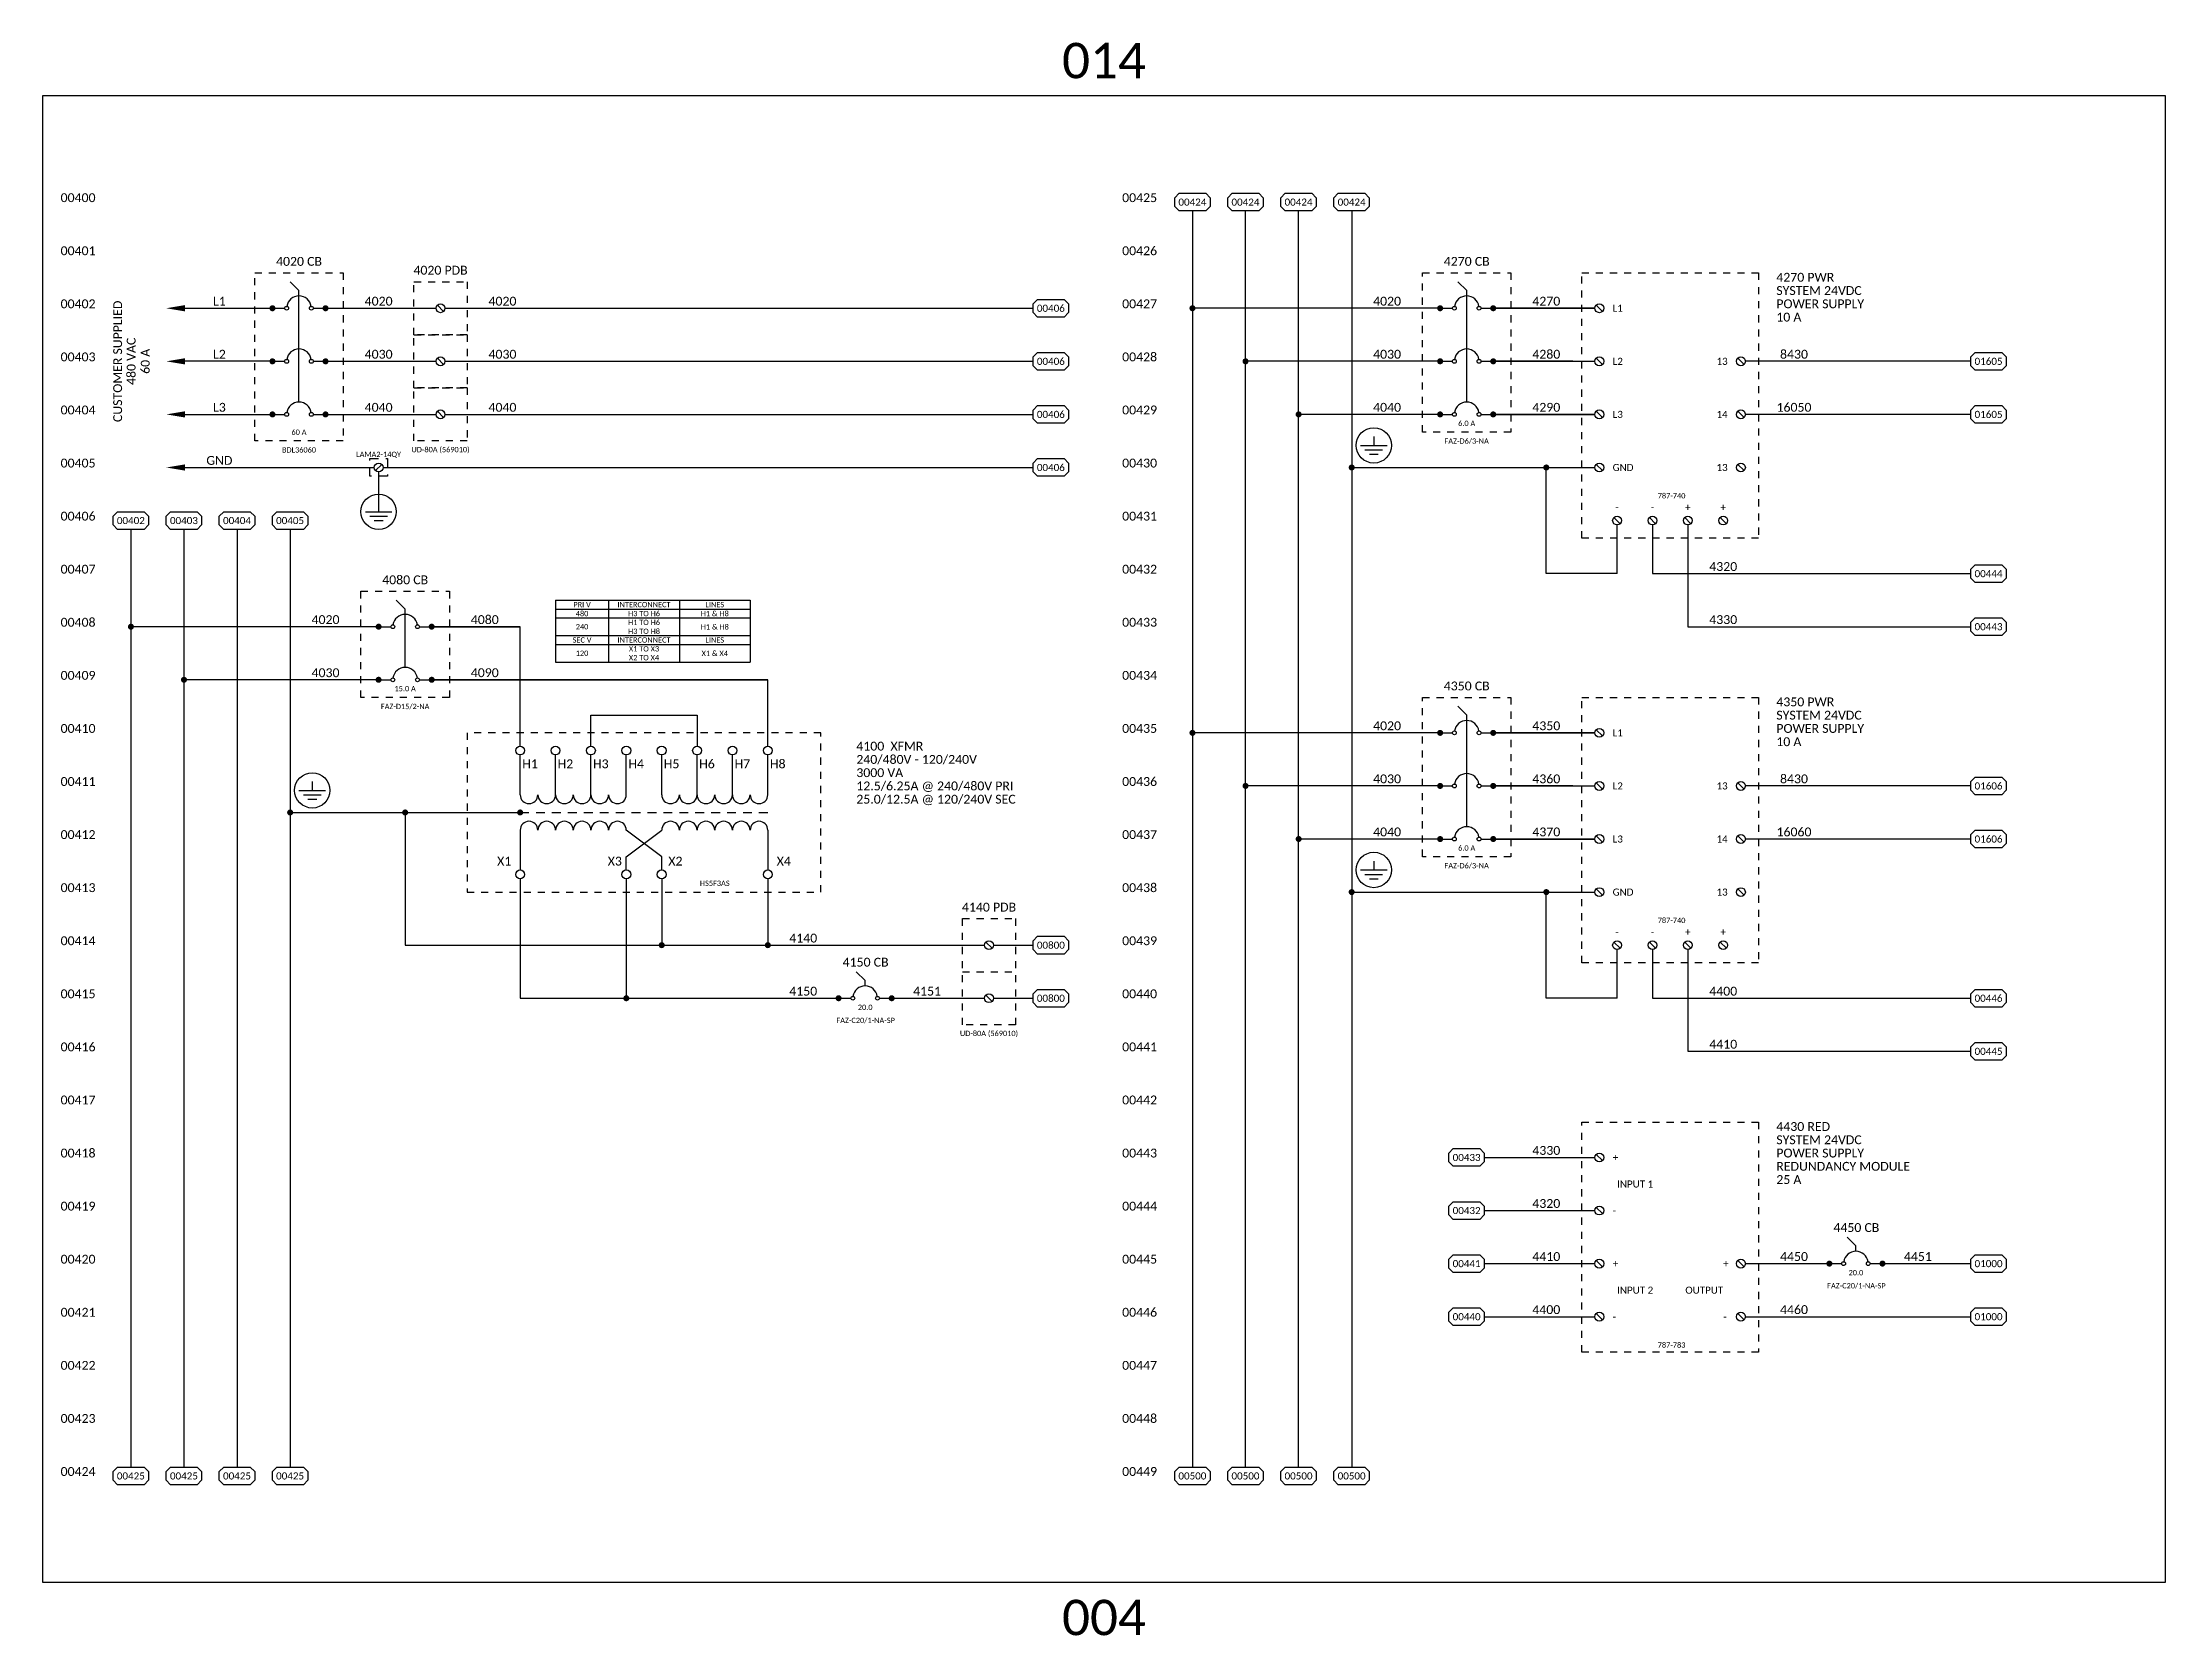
# Model space of a CAD drawing. Header units: inches. Extents: x 0 to 316, y -1 to 150.
# Drawn here: x 124 to 154, y -0.76 to 21.76 of the extents above; entities that cross this region are included whole.
import ezdxf
from ezdxf.enums import TextEntityAlignment as Align

# ---------------------------------------------------------------- set-up
doc = ezdxf.new("R2010")
doc.units = ezdxf.units.IN
doc.header["$MEASUREMENT"] = 0
doc.linetypes.add('DASHED', pattern=[0.75, 0.5, -0.25])
doc.linetypes.add('HIDDEN2', pattern=[0.1875, 0.125, -0.0625])
doc.styles.add('Calibri', font='calibri.ttf')

msp = doc.modelspace()

# ---------------------------------------------------------------- texts
at = {"style": 'Calibri'}
for s, p in [('014', (139, 21.5)), ('004', (139, -0.5))]:
    msp.add_text(s, height=0.5, dxfattribs=at).set_placement(p, align=Align.MIDDLE_CENTER)
for s, p in [('00400', (124.75, 19.5)), ('00425', (139.75, 19.5)), ('00401', (124.75, 18.75)), ('00426', (139.75, 18.75)), ('00402', (124.75, 18)), ('00427', (139.75, 18)), ('00403', (124.75, 17.25)), ('00428', (139.75, 17.25)), ('00404', (124.75, 16.5)), ('00429', (139.75, 16.5)), ('00405', (124.75, 15.75)), ('00430', (139.75, 15.75)), ('00406', (124.75, 15)), ('00431', (139.75, 15)), ('00407', (124.75, 14.25)), ('00432', (139.75, 14.25)), ('00408', (124.75, 13.5)), ('00433', (139.75, 13.5)), ('00409', (124.75, 12.75)), ('00434', (139.75, 12.75)), ('00410', (124.75, 12)), ('00435', (139.75, 12)), ('00411', (124.75, 11.25)), ('00436', (139.75, 11.25)), ('00412', (124.75, 10.5)), ('00437', (139.75, 10.5)), ('00413', (124.75, 9.75)), ('00438', (139.75, 9.75)), ('00414', (124.75, 9)), ('00439', (139.75, 9)), ('00415', (124.75, 8.25)), ('00440', (139.75, 8.25)), ('00416', (124.75, 7.5)), ('00441', (139.75, 7.5)), ('00417', (124.75, 6.75)), ('00442', (139.75, 6.75)), ('00418', (124.75, 6)), ('00443', (139.75, 6)), ('00419', (124.75, 5.25)), ('00444', (139.75, 5.25)), ('00420', (124.75, 4.5)), ('00445', (139.75, 4.5)), ('00421', (124.75, 3.75)), ('00446', (139.75, 3.75)), ('00422', (124.75, 3)), ('00447', (139.75, 3)), ('00423', (124.75, 2.25)), ('00448', (139.75, 2.25)), ('00424', (124.75, 1.5)), ('00449', (139.75, 1.5))]:
    msp.add_text(s, height=0.125, dxfattribs=at).set_placement(p, align=Align.RIGHT)
at = {"color": 3, "style": 'Calibri'}
for s, p in [('4020 CB', (127.625, 18.5625)), ('4020 PDB', (129.625, 18.4375)), ('4270 CB', (144.125, 18.5625)), ('4080 CB', (129.125, 14.0625)), ('4350 CB', (144.125, 12.5625)), ('4140 PDB', (137.375, 9.4375))]:
    msp.add_text(s, height=0.125, dxfattribs=at).set_placement(p, align=Align.BOTTOM_CENTER)
at = {"ltscale": 0.25, "style": 'Calibri'}
for s, p in [('4270 PWR', (148.5, 18.375)), ('SYSTEM 24VDC', (148.5, 18.1875)), ('POWER SUPPLY', (148.5, 18)), ('10 A', (148.5, 17.8125)), ('4350 PWR', (148.5, 12.375)), ('SYSTEM 24VDC', (148.5, 12.1875)), ('POWER SUPPLY', (148.5, 12)), ('4100  XFMR', (135.5, 11.75)), ('10 A', (148.5, 11.8125)), ('240/480V - 120/240V', (135.5, 11.5625)), ('3000 VA', (135.5, 11.375)), ('25.0/12.5A @ 120/240V SEC', (135.5, 11)), ('12.5/6.25A @ 240/480V PRI', (135.5, 11.1875)), ('4430 RED', (148.5, 6.375)), ('SYSTEM 24VDC', (148.5, 6.1875)), ('POWER SUPPLY', (148.5, 6)), ('25 A', (148.5, 5.625)), ('REDUNDANCY MODULE', (148.5, 5.8125))]:
    msp.add_text(s, height=0.125, dxfattribs=at).set_placement(p)
at = {"color": 3, "style": 'Calibri'}
for s, p in [('CUSTOMER SUPPLIED', (125.0625, 17.25)), ('CUSTOMER SUPPLIED', (125.0625, 17.25)), ('480 VAC', (125.25, 17.25))]:
    msp.add_text(s, height=0.125, rotation=90, dxfattribs=at).set_placement(p, align=Align.MIDDLE)
at = {"color": 8, "linetype": 'DASHED', "style": 'Calibri'}
for s, p in [('L1', (126.5, 18)), ('L1', (126.5, 18)), ('L2', (126.5, 17.25)), ('L2', (126.5, 17.25)), ('L3', (126.5, 16.5)), ('L3', (126.5, 16.5))]:
    msp.add_text(s, height=0.125, dxfattribs=at).set_placement(p, align=Align.BOTTOM_CENTER)
at = {"color": 8, "style": 'Calibri'}
for s, p in [('4020', (128.75, 18)), ('4020', (130.5, 18)), ('4020', (143, 18)), ('4270', (145.25, 18)), ('4030', (128.75, 17.25)), ('4030', (130.5, 17.25)), ('4030', (143, 17.25)), ('4280', (145.25, 17.25)), ('4040', (128.75, 16.5)), ('4040', (130.5, 16.5)), ('4040', (143, 16.5)), ('4290', (145.25, 16.5)), ('4020', (128, 13.5)), ('4080', (130.25, 13.5)), ('4030', (128, 12.75)), ('4090', (130.25, 12.75)), ('4020', (143, 12)), ('4350', (145.25, 12)), ('4030', (143, 11.25)), ('4360', (145.25, 11.25)), ('4040', (143, 10.5)), ('4370', (145.25, 10.5))]:
    msp.add_text(s, height=0.125, dxfattribs=at).set_placement(p, align=Align.BOTTOM_CENTER)
at = {"color": 3, "style": 'Calibri'}
for s, p in [('L1', (146.1875, 18)), ('L2', (146.1875, 17.25)), ('L3', (146.1875, 16.5)), ('GND', (146.1875, 15.75)), ('L1', (146.1875, 12)), ('L2', (146.1875, 11.25)), ('L3', (146.1875, 10.5)), ('GND', (146.1875, 9.75)), ('+', (146.1875, 6)), ('INPUT 1', (146.25, 5.625)), ('-', (146.1875, 5.25)), ('+', (146.1875, 4.5)), ('+', (147.75, 4.5)), ('INPUT 2', (146.25, 4.125)), ('-', (146.1875, 3.75)), ('-', (147.75, 3.75))]:
    msp.add_text(s, height=0.1, dxfattribs=at).set_placement(p, align=Align.MIDDLE_LEFT)
msp.add_text('60 A', height=0.125, rotation=90, dxfattribs=at).set_placement((125.45238, 17.25), align=Align.MIDDLE_CENTER)
at = {"color": 1, "linetype": 'Continuous', "style": 'Calibri'}
for s, p in [('8430', (148.75, 17.25)), ('16050', (148.75, 16.5)), ('8430', (148.75, 11.25)), ('16060', (148.75, 10.5))]:
    msp.add_text(s, height=0.125, dxfattribs=at).set_placement(p, align=Align.BOTTOM_CENTER)
at = {"color": 3, "style": 'Calibri'}
for s, p in [('13', (147.8125, 17.25)), ('14', (147.8125, 16.5)), ('13', (147.8125, 15.75)), ('13', (147.8125, 11.25)), ('14', (147.8125, 10.5)), ('13', (147.8125, 9.75)), ('OUTPUT', (147.75, 4.125))]:
    msp.add_text(s, height=0.1, dxfattribs=at).set_placement(p, align=Align.MIDDLE_RIGHT)
at = {"style": 'Calibri'}
msp.add_text('60 A', height=0.075, dxfattribs=at).set_placement((127.625, 16.25), align=Align.MIDDLE)
at = {"color": 6, "style": 'Calibri'}
for s, p in [('6.0 A', (144.125, 16.375)), ('BDL36060', (127.625, 16)), ('UD-80A (569010)', (129.625, 16)), ('15.0 A', (129.125, 12.625)), ('6.0 A', (144.125, 10.375)), ('HS5F3AS', (133.5, 9.875)), ('UD-80A (569010)', (137.375, 7.75))]:
    msp.add_text(s, height=0.075, dxfattribs=at).set_placement(p, align=Align.MIDDLE)
at = {"color": 3, "linetype": 'DASHED', "style": 'Calibri'}
msp.add_text('GND', height=0.125, dxfattribs=at).set_placement((126.5, 15.75), align=Align.BOTTOM_CENTER)
at = {"color": 6, "style": 'Calibri'}
msp.add_text('LAMA2-14QY', height=0.075, dxfattribs=at).set_placement((128.75, 15.875), align=Align.BOTTOM_CENTER)
for s, p in [('FAZ-D6/3-NA', (144.125, 16.12289)), ('FAZ-D15/2-NA', (129.125, 12.37289)), ('FAZ-D6/3-NA', (144.125, 10.12289))]:
    msp.add_text(s, height=0.075, dxfattribs=at).set_placement(p, align=Align.MIDDLE_CENTER)
for s, p in [('787-740', (147.02003, 15.3125)), ('787-740', (147.02003, 9.3125)), ('787-783', (147.02003, 3.3125))]:
    msp.add_text(s, height=0.075, dxfattribs=at).set_placement(p, align=Align.CENTER)
at = {"color": 3, "style": 'Calibri'}
for s, p in [('-', (146.25, 15.1875)), ('-', (146.75, 15.1875)), ('+', (147.25, 15.1875)), ('+', (147.75, 15.1875)), ('-', (146.25, 9.1875)), ('-', (146.75, 9.1875)), ('+', (147.25, 9.1875)), ('+', (147.75, 9.1875))]:
    msp.add_text(s, height=0.1, dxfattribs=at).set_placement(p, align=Align.MIDDLE_CENTER)
at = {"color": 5, "style": 'Calibri'}
for s, p in [('4320', (147.75, 14.25)), ('4400', (147.75, 8.25)), ('4320', (145.25, 5.25)), ('4400', (145.25, 3.75)), ('4460', (148.75, 3.75))]:
    msp.add_text(s, height=0.125, dxfattribs=at).set_placement(p, align=Align.BOTTOM_CENTER)
at = {"color": 8, "style": 'Calibri'}
for s, p in [('PRI V', (131.625, 13.8125)), ('INTERCONNECT', (132.5, 13.8125)), ('LINES', (133.5, 13.8125)), ('480', (131.625, 13.6875)), ('240', (131.625, 13.5)), ('H3 TO H6', (132.5, 13.6875)), ('H1 TO H6', (132.5, 13.5625)), ('H1 & H8', (133.5, 13.6875)), ('H1 & H8', (133.5, 13.5)), ('SEC V', (131.625, 13.3125)), ('INTERCONNECT', (132.5, 13.3125)), ('H3 TO H8', (132.5, 13.4375)), ('X1 TO X3', (132.5, 13.1875)), ('LINES', (133.5, 13.3125)), ('120', (131.625, 13.125)), ('X2 TO X4', (132.5, 13.0625)), ('X1 & X4', (133.5, 13.125))]:
    msp.add_text(s, height=0.075, dxfattribs=at).set_placement(p, align=Align.MIDDLE)
at = {"color": 35, "style": 'Calibri'}
for s, p in [('4330', (147.75, 13.5)), ('4410', (147.75, 7.5)), ('4330', (145.25, 6)), ('4410', (145.25, 4.5)), ('4450', (148.75, 4.5)), ('4451', (150.5, 4.5))]:
    msp.add_text(s, height=0.125, dxfattribs=at).set_placement(p, align=Align.BOTTOM_CENTER)
at = {"color": 2, "style": 'Calibri'}
for s, p in [('H1', (131, 11.5625)), ('H2', (131.5, 11.5625)), ('H3', (132, 11.5625)), ('H4', (132.5, 11.5625)), ('H5', (133, 11.5625)), ('H6', (133.5, 11.5625)), ('H7', (134, 11.5625)), ('H8', (134.5, 11.5625)), ('X1', (130.625, 10.1875)), ('X3', (132.1875, 10.1875))]:
    msp.add_text(s, height=0.125, dxfattribs=at).set_placement(p, align=Align.MIDDLE_RIGHT)
for s, p in [('X2', (132.84375, 10.1875)), ('X4', (134.375, 10.1875))]:
    msp.add_text(s, height=0.125, dxfattribs=at).set_placement(p, align=Align.MIDDLE_LEFT)
at = {"style": 'Calibri'}
msp.add_text('4140', height=0.125, dxfattribs=at).set_placement((134.75, 9), align=Align.BOTTOM_CENTER)
at = {"color": 1, "style": 'Calibri'}
for s, p in [('4150', (134.75, 8.25)), ('4151', (136.5, 8.25))]:
    msp.add_text(s, height=0.125, dxfattribs=at).set_placement(p, align=Align.BOTTOM_CENTER)

# ---------------------------------------------------------------- blocks, each defined once
blk = doc.blocks.new('CONN')
at = {"color": 2, "const_width": 0.0425}
blk.add_lwpolyline([(0.02125, 0, 1), (-0.02125, 0, 1)], format="xyb", close=True, dxfattribs=at)
blk = doc.blocks.new('REF')
at = {"color": 2}
for p, q in [((0, 0.062), (0.062, 0.125)), ((0, -0.062), (0, 0.062)), ((0.062, 0.125), (0.438, 0.125)), ((0.438, 0.125), (0.5, 0.062)), ((0.5, 0.062), (0.5, -0.062)), ((0.062, -0.125), (0, -0.062)), ((0.438, -0.125), (0.062, -0.125)), ((0.5, -0.062), (0.438, -0.125))]:
    blk.add_line(p, q, dxfattribs=at)
at = {"color": 3, "style": 'Calibri'}
blk.add_attdef('XXXXX', text='', height=0.1, dxfattribs=at).set_placement((0.25, -0.05), align=Align.CENTER)
blk = doc.blocks.new('TERM')
at = {"color": 2}
blk.add_line((-0.044, 0.044), (0.044, -0.044), dxfattribs=at)
blk.add_circle((0, 0), 0.0625, dxfattribs=at)
blk = doc.blocks.new('ARROW')
at = {"color": 2, "linetype": 'Continuous'}
blk.add_solid([(-0.525, 0.0875), (-0.525, -0.0875), (0, 0)], dxfattribs=at)
blk = doc.blocks.new('PE')
at = {"color": 3}
for p, q in [((0, 0), (0, -0.125)), ((-0.1875, -0.125), (0.1875, -0.125)), ((-0.125, -0.1875), (0.125, -0.1875)), ((-0.0625, -0.25), (0.0625, -0.25))]:
    blk.add_line(p, q, dxfattribs=at)
blk.add_circle((0, -0.125), 0.25, dxfattribs=at)
blk = doc.blocks.new('CB')
at = {"color": 2}
for p, q in [((0.375, 0.25), (0.25, 0.375)), ((0, 0), (0.174, 0)), ((0.375, 0.174), (0.375, 0.25)), ((0.576, 0), (0.75, 0))]:
    blk.add_line(p, q, dxfattribs=at)
for centre in [(0.201, 0), (0.549, 0)]:
    blk.add_circle(centre, 0.0268, dxfattribs=at)
blk.add_arc((0.375, 0), 0.174, 8.8251, 171.1749, dxfattribs=at)
for p in [(0, 0), (0.75, 0)]:
    blk.add_blockref('CONN', p)
at = {"color": 3, "style": 'Calibri'}
blk.add_attdef('DEVICE', text='', height=0.125, dxfattribs=at).set_placement((0.381, 0.447), align=Align.CENTER)
at = {"color": 0, "style": 'Calibri'}
blk.add_attdef('AMPS', text='', height=0.075, dxfattribs=at).set_placement((0.375, -0.188), align=Align.BOTTOM_CENTER)
at = {"color": 6, "style": 'Calibri'}
blk.add_attdef('PART', text='', height=0.075, dxfattribs=at).set_placement((0.382, -0.313), align=Align.MIDDLE_CENTER)

# ---------------------------------------------------------------- linework, layer by layer
at = {"color": 8}
for p, q in [((140.25, 19.375), (140.25, 1.625)), ((141, 1.625), (141, 19.375)), ((141.75, 1.625), (141.75, 19.375)), ((126, 18), (127.25, 18)), ((128, 18), (129.5625, 18)), ((129.6875, 18), (138, 18)), ((143.77125, 18), (140.25, 18)), ((145.9375, 18), (144.47875, 18)), ((144.5, 18), (145.9375, 18)), ((127.25, 17.25), (126, 17.25)), ((128, 17.25), (129.5625, 17.25)), ((129.6875, 17.25), (138, 17.25)), ((143.77125, 17.25), (141, 17.25)), ((145.625, 17.25), (144.47875, 17.25)), ((144.5, 17.25), (145.9375, 17.25)), ((126, 16.5), (127.25, 16.5)), ((128, 16.5), (129.5625, 16.5)), ((129.6875, 16.5), (138, 16.5)), ((143.77125, 16.5), (141.75, 16.5)), ((145.9375, 16.5), (144.47875, 16.5)), ((144.5, 16.5), (145.9375, 16.5)), ((125.25, 14.875), (125.25, 1.625)), ((126, 14.875), (126, 1.625)), ((126.75, 14.875), (126.75, 1.625)), ((131.25, 13.875), (131.25, 13)), ((131.25, 13.875), (134, 13.875)), ((132, 13.875), (132, 13)), ((133, 13.875), (133, 13)), ((134, 13.875), (134, 13)), ((128.75, 13.5), (125.25, 13.5)), ((130.75, 13.5), (129.5, 13.5)), ((129.5, 13.5), (130.75, 13.5)), ((130.75, 11.8125), (130.75, 13.5)), ((131.25, 13.75), (134, 13.75)), ((131.25, 13.625), (134, 13.625)), ((131.25, 13.375), (134, 13.375)), ((131.25, 13.25), (134, 13.25)), ((131.25, 13), (134, 13)), ((128.75, 12.75), (126, 12.75)), ((134.25, 12.75), (129.5, 12.75)), ((129.5, 12.75), (134.25, 12.75)), ((134.25, 11.8125), (134.25, 12.75)), ((131.75, 11.8125), (131.75, 12.25)), ((131.75, 12.25), (133.25, 12.25)), ((133.25, 12.25), (133.25, 11.8125)), ((143.77125, 12), (140.25, 12)), ((145.9375, 12), (144.47875, 12)), ((144.5, 12), (145.9375, 12)), ((143.77125, 11.25), (141, 11.25)), ((145.625, 11.25), (144.47875, 11.25)), ((144.5, 11.25), (145.9375, 11.25)), ((143.77125, 10.5), (141.75, 10.5)), ((145.9375, 10.5), (144.47875, 10.5)), ((144.5, 10.5), (145.9375, 10.5))]:
    msp.add_line(p, q, dxfattribs=at)
at = {"color": 3}
for p, q in [((142.5, 19.375), (142.5, 1.625)), ((126, 15.75), (128.6875, 15.75)), ((128.79419, 15.79419), (128.70581, 15.70581)), ((128.75, 15.6875), (128.75, 15.25)), ((128.8125, 15.75), (138, 15.75)), ((142.5, 15.75), (145.9375, 15.75)), ((145.25, 14.25), (145.25, 15.75)), ((127.5, 14.875), (127.5, 1.625)), ((146.25, 14.25), (146.25, 14.9375)), ((146.25, 14.25), (145.25, 14.25)), ((127.5, 10.875), (130.75, 10.875)), ((129.125, 10.875), (129.125, 9)), ((142.5, 9.75), (145.9375, 9.75)), ((145.25, 8.25), (145.25, 9.75)), ((129.125, 9), (132.75, 9)), ((146.25, 8.25), (146.25, 8.9375)), ((146.25, 8.25), (145.25, 8.25))]:
    msp.add_line(p, q, dxfattribs=at)
at = {"color": 2}
for p, q in [((127.625, 18.25), (127.5, 18.375)), ((144.125, 18.25), (144, 18.375)), ((127.25, 18), (127.42379, 18)), ((127.625, 16.67438), (127.625, 18.25)), ((127.82621, 18), (128, 18)), ((143.75, 18), (143.92379, 18)), ((144.125, 16.67438), (144.125, 18.25)), ((144.32621, 18), (144.5, 18)), ((127.25, 17.25), (127.42379, 17.25)), ((127.82621, 17.25), (128, 17.25)), ((143.75, 17.25), (143.92379, 17.25)), ((144.32621, 17.25), (144.5, 17.25)), ((127.25, 16.5), (127.42379, 16.5)), ((127.82621, 16.5), (128, 16.5)), ((143.75, 16.5), (143.92379, 16.5)), ((144.32621, 16.5), (144.5, 16.5)), ((129.125, 13.75), (129, 13.875)), ((128.75, 13.5), (128.92379, 13.5)), ((129.125, 12.92438), (129.125, 13.75)), ((129.32621, 13.5), (129.5, 13.5)), ((128.75, 12.75), (128.92379, 12.75)), ((129.32621, 12.75), (129.5, 12.75)), ((144.125, 12.25), (144, 12.375)), ((143.75, 12), (143.92379, 12)), ((144.125, 10.67438), (144.125, 12.25)), ((144.32621, 12), (144.5, 12)), ((130.75, 11.125), (130.75, 11.6875)), ((131.25, 11.125), (131.25, 11.6875)), ((131.75, 11.125), (131.75, 11.6875)), ((132.25, 11.125), (132.25, 11.6875)), ((132.75, 11.125), (132.75, 11.6875)), ((133.25, 11.125), (133.25, 11.6875)), ((133.75, 11.125), (133.75, 11.6875)), ((134.25, 11.125), (134.25, 11.6875)), ((143.75, 11.25), (143.92379, 11.25)), ((144.32621, 11.25), (144.5, 11.25)), ((130.75, 10.625), (130.75, 10.0625)), ((132.75, 10.25), (132.25, 10.625)), ((132.25, 10.25), (132.75, 10.625)), ((134.25, 10.625), (134.25, 10.0625)), ((143.75, 10.5), (143.92379, 10.5)), ((144.32621, 10.5), (144.5, 10.5)), ((132.25, 10.0625), (132.25, 10.25)), ((132.75, 10.0625), (132.75, 10.25))]:
    msp.add_line(p, q, dxfattribs=at)
at = {"color": 1, "linetype": 'Continuous'}
for p, q in [((151.25, 17.25), (148.0625, 17.25)), ((151.25, 16.5), (148.0625, 16.5)), ((151.25, 11.25), (148.0625, 11.25)), ((151.25, 10.5), (148.0625, 10.5))]:
    msp.add_line(p, q, dxfattribs=at)
at = {"color": 5}
for p, q in [((146.75, 14.9375), (146.75, 14.25)), ((146.75, 14.25), (151.25, 14.25)), ((146.75, 8.9375), (146.75, 8.25)), ((146.75, 8.25), (151.25, 8.25)), ((144.375, 5.25), (145.9375, 5.25)), ((144.375, 3.75), (145.9375, 3.75)), ((148.0625, 3.75), (151.25, 3.75))]:
    msp.add_line(p, q, dxfattribs=at)
at = {"color": 35}
for p, q in [((147.25, 14.9375), (147.25, 13.5)), ((147.25, 13.5), (151.25, 13.5)), ((147.25, 8.9375), (147.25, 7.5)), ((147.25, 7.5), (151.25, 7.5)), ((144.375, 6), (145.9375, 6)), ((144.375, 4.5), (145.9375, 4.5)), ((148.0625, 4.5), (149.25, 4.5)), ((150, 4.5), (151.25, 4.5))]:
    msp.add_line(p, q, dxfattribs=at)
at = {"color": 2, "linetype": 'HIDDEN2', "ltscale": 0.5}
for p, q in [((135, 12), (130, 12)), ((130, 12), (130, 9.75)), ((135, 9.75), (135, 12)), ((130, 9.75), (135, 9.75)), ((137, 8.625), (137.75, 8.625))]:
    msp.add_line(p, q, dxfattribs=at)
at = {"color": 3, "linetype": 'HIDDEN2'}
msp.add_line((130.75, 10.875), (134.25, 10.875), dxfattribs=at)
for p, q in [((130.75, 9.9375), (130.75, 9)), ((132.75, 9.9375), (132.75, 9)), ((134.25, 9.9375), (134.25, 9)), ((132.75, 9), (137.3125, 9)), ((137.4375, 9), (138, 9))]:
    msp.add_line(p, q)
at = {"color": 1}
for p, q in [((130.75, 9.9375), (130.75, 8.25)), ((132.25, 9.9375), (132.25, 8.25)), ((130.75, 8.25), (135.25, 8.25)), ((136, 8.25), (137.3125, 8.25)), ((137.4375, 8.25), (138, 8.25))]:
    msp.add_line(p, q, dxfattribs=at)
at = {"ltscale": 0.25}
msp.add_lwpolyline([(124, 0), (154, 0), (154, 21), (124, 21)], close=True, dxfattribs=at)
at = {"color": 2, "linetype": 'HIDDEN2', "ltscale": 0.5}
for points in [[(127, 18.5), (128.25, 18.5), (128.25, 16.125), (127, 16.125)], [(129.25, 18.375), (130, 18.375), (130, 17.625), (129.25, 17.625)], [(143.5, 18.5), (144.75, 18.5), (144.75, 16.25), (143.5, 16.25)], [(145.75, 18.5), (148.25, 18.5), (148.25, 14.75), (145.75, 14.75)], [(129.25, 17.625), (130, 17.625), (130, 16.875), (129.25, 16.875)], [(129.25, 16.875), (130, 16.875), (130, 16.125), (129.25, 16.125)], [(128.5, 14), (129.75, 14), (129.75, 12.5), (128.5, 12.5)], [(143.5, 12.5), (144.75, 12.5), (144.75, 10.25), (143.5, 10.25)], [(145.75, 12.5), (148.25, 12.5), (148.25, 8.75), (145.75, 8.75)], [(137, 9.375), (137.75, 9.375), (137.75, 7.875), (137, 7.875)], [(145.75, 6.5), (148.25, 6.5), (148.25, 3.25), (145.75, 3.25)]]:
    msp.add_lwpolyline(points, close=True, dxfattribs=at)
at = {"color": 2, "linetype": 'HIDDEN2'}
msp.add_lwpolyline([(128.625, 15.875), (128.875, 15.875), (128.875, 15.625), (128.625, 15.625)], close=True, dxfattribs=at)
at = {"color": 2}
for centre, radius in [((127.45062, 18), 0.02683), ((127.79938, 18), 0.02683), ((143.95062, 18), 0.02683), ((144.29938, 18), 0.02683), ((127.45062, 17.25), 0.02683), ((127.79938, 17.25), 0.02683), ((143.95062, 17.25), 0.02683), ((144.29938, 17.25), 0.02683), ((127.45062, 16.5), 0.02683), ((127.79938, 16.5), 0.02683), ((143.95062, 16.5), 0.02683), ((144.29938, 16.5), 0.02683), ((128.95062, 13.5), 0.02683), ((129.29938, 13.5), 0.02683), ((128.95062, 12.75), 0.02683), ((129.29938, 12.75), 0.02683), ((143.95062, 12), 0.02683), ((144.29938, 12), 0.02683), ((130.75, 11.75), 0.0625), ((131.25, 11.75), 0.0625), ((131.75, 11.75), 0.0625), ((132.25, 11.75), 0.0625), ((132.75, 11.75), 0.0625), ((133.25, 11.75), 0.0625), ((133.75, 11.75), 0.0625), ((134.25, 11.75), 0.0625), ((143.95062, 11.25), 0.02683), ((144.29938, 11.25), 0.02683), ((143.95062, 10.5), 0.02683), ((144.29938, 10.5), 0.02683), ((130.75, 10), 0.0625), ((132.25, 10), 0.0625), ((132.75, 10), 0.0625), ((134.25, 10), 0.0625)]:
    msp.add_circle(centre, radius, dxfattribs=at)
at = {"color": 3}
msp.add_circle((128.75, 15.75), 0.0625, dxfattribs=at)
at = {"color": 2}
for centre, radius, start, end in [((127.625, 18), 0.17438, 8.82513, 171.17487), ((144.125, 18), 0.17438, 8.82513, 171.17487), ((127.625, 17.25), 0.17438, 8.82513, 171.17487), ((144.125, 17.25), 0.17438, 8.82513, 171.17487), ((127.625, 16.5), 0.17438, 8.82513, 171.17487), ((144.125, 16.5), 0.17438, 8.82513, 171.17487), ((129.125, 13.5), 0.17438, 8.82513, 171.17487), ((129.125, 12.75), 0.17438, 8.82513, 171.17487), ((144.125, 12), 0.17438, 8.82513, 171.17487), ((144.125, 11.25), 0.17438, 8.82513, 171.17487), ((130.875, 11.125), 0.125, 180, 0), ((131.125, 11.125), 0.125, 180, 0), ((131.375, 11.125), 0.125, 180, 0), ((131.625, 11.125), 0.125, 180, 0), ((131.875, 11.125), 0.125, 180, 0), ((132.125, 11.125), 0.125, 180, 0), ((132.875, 11.125), 0.125, 180, 0), ((133.125, 11.125), 0.125, 180, 0), ((133.375, 11.125), 0.125, 180, 0), ((133.625, 11.125), 0.125, 180, 0), ((133.875, 11.125), 0.125, 180, 0), ((134.125, 11.125), 0.125, 180, 0), ((130.875, 10.625), 0.125, 0, 180), ((131.125, 10.625), 0.125, 0, 180), ((131.375, 10.625), 0.125, 0, 180), ((131.625, 10.625), 0.125, 0, 180), ((131.875, 10.625), 0.125, 0, 180), ((132.125, 10.625), 0.125, 0, 180), ((132.875, 10.625), 0.125, 0, 180), ((133.125, 10.625), 0.125, 0, 180), ((133.375, 10.625), 0.125, 0, 180), ((133.625, 10.625), 0.125, 0, 180), ((133.875, 10.625), 0.125, 0, 180), ((134.125, 10.625), 0.125, 0, 180), ((144.125, 10.5), 0.17438, 8.82513, 171.17487)]:
    msp.add_arc(centre, radius, start, end, dxfattribs=at)

# ---------------------------------------------------------------- block references
for name, p, values in [('REF', (139.99904, 19.5), {'XXXXX': '00424'}), ('REF', (140.74904, 19.5), {'XXXXX': '00424'}), ('REF', (141.49904, 19.5), {'XXXXX': '00424'}), ('REF', (142.24904, 19.5), {'XXXXX': '00424'}), ('REF', (137.99904, 18), {'XXXXX': '00406'}), ('REF', (137.99904, 17.25), {'XXXXX': '00406'}), ('REF', (151.24904, 17.25), {'XXXXX': '01605'}), ('REF', (137.99904, 16.5), {'XXXXX': '00406'}), ('REF', (151.24904, 16.5), {'XXXXX': '01605'}), ('REF', (137.99904, 15.75), {'XXXXX': '00406'}), ('REF', (124.99904, 15), {'XXXXX': '00402'}), ('REF', (125.74904, 15), {'XXXXX': '00403'}), ('REF', (126.49904, 15), {'XXXXX': '00404'}), ('REF', (127.24904, 15), {'XXXXX': '00405'}), ('REF', (151.24904, 14.25), {'XXXXX': '00444'}), ('REF', (151.24904, 13.5), {'XXXXX': '00443'}), ('REF', (151.24904, 11.25), {'XXXXX': '01606'}), ('REF', (151.24904, 10.5), {'XXXXX': '01606'}), ('REF', (137.99904, 9), {'XXXXX': '00800'}), ('CB', (135.25, 8.25), {'AMPS': '20.0', 'PART': 'FAZ-C20/1-NA-SP', 'DEVICE': '4150 CB'}), ('REF', (137.99904, 8.25), {'XXXXX': '00800'}), ('REF', (151.24904, 8.25), {'XXXXX': '00446'}), ('REF', (151.24904, 7.5), {'XXXXX': '00445'}), ('REF', (143.87404, 6), {'XXXXX': '00433'}), ('REF', (143.87404, 5.25), {'XXXXX': '00432'}), ('CB', (149.25, 4.5), {'AMPS': '20.0', 'PART': 'FAZ-C20/1-NA-SP', 'DEVICE': '4450 CB'}), ('REF', (143.87404, 4.5), {'XXXXX': '00441'}), ('REF', (151.24904, 4.5), {'XXXXX': '01000'}), ('REF', (143.87404, 3.75), {'XXXXX': '00440'}), ('REF', (151.24904, 3.75), {'XXXXX': '01000'}), ('REF', (124.99904, 1.5), {'XXXXX': '00425'}), ('REF', (125.74904, 1.5), {'XXXXX': '00425'}), ('REF', (126.49904, 1.5), {'XXXXX': '00425'}), ('REF', (127.24904, 1.5), {'XXXXX': '00425'}), ('REF', (139.99904, 1.5), {'XXXXX': '00500'}), ('REF', (140.74904, 1.5), {'XXXXX': '00500'}), ('REF', (141.49904, 1.5), {'XXXXX': '00500'}), ('REF', (142.24904, 1.5), {'XXXXX': '00500'})]:
    msp.add_blockref(name, p).add_auto_attribs(values)
at = {"xscale": 0.5, "yscale": 0.5, "zscale": 0.5, "rotation": 180}
for p in [(125.75, 18), (125.75, 18), (125.75, 17.25), (125.75, 17.25), (125.75, 16.5), (125.75, 16.5), (125.75, 15.75), (125.75, 15.75)]:
    msp.add_blockref('ARROW', p, dxfattribs=at)
for name, p in [('CONN', (127.25, 18)), ('CONN', (128, 18)), ('TERM', (129.625, 18)), ('CONN', (140.25, 18)), ('CONN', (143.75, 18)), ('CONN', (144.5, 18)), ('TERM', (146, 18)), ('CONN', (127.25, 17.25)), ('CONN', (128, 17.25)), ('TERM', (129.625, 17.25)), ('CONN', (141, 17.25)), ('CONN', (143.75, 17.25)), ('CONN', (144.5, 17.25)), ('TERM', (146, 17.25)), ('TERM', (148, 17.25)), ('CONN', (127.25, 16.5)), ('CONN', (128, 16.5)), ('TERM', (129.625, 16.5)), ('CONN', (141.75, 16.5)), ('CONN', (143.75, 16.5)), ('CONN', (144.5, 16.5)), ('TERM', (146, 16.5)), ('TERM', (148, 16.5)), ('PE', (142.8125, 16.1875)), ('CONN', (142.5, 15.75)), ('CONN', (145.25, 15.75)), ('TERM', (146, 15.75)), ('TERM', (148, 15.75)), ('PE', (128.75, 15.25)), ('TERM', (146.25, 15)), ('TERM', (146.75, 15)), ('TERM', (147.25, 15)), ('TERM', (147.75, 15)), ('CONN', (125.25, 13.5)), ('CONN', (128.75, 13.5)), ('CONN', (129.5, 13.5)), ('CONN', (126, 12.75)), ('CONN', (128.75, 12.75)), ('CONN', (129.5, 12.75)), ('CONN', (140.25, 12)), ('CONN', (143.75, 12)), ('CONN', (144.5, 12)), ('TERM', (146, 12)), ('PE', (127.8125, 11.3125)), ('CONN', (141, 11.25)), ('CONN', (143.75, 11.25)), ('CONN', (144.5, 11.25)), ('TERM', (146, 11.25)), ('TERM', (148, 11.25)), ('CONN', (127.5, 10.875)), ('CONN', (129.125, 10.875)), ('CONN', (130.75, 10.875)), ('CONN', (141.75, 10.5)), ('CONN', (143.75, 10.5)), ('CONN', (144.5, 10.5)), ('TERM', (146, 10.5)), ('TERM', (148, 10.5)), ('PE', (142.8125, 10.1875)), ('CONN', (142.5, 9.75)), ('CONN', (145.25, 9.75)), ('TERM', (146, 9.75)), ('TERM', (148, 9.75)), ('CONN', (132.75, 9)), ('CONN', (134.25, 9)), ('TERM', (137.375, 9)), ('TERM', (146.25, 9)), ('TERM', (146.75, 9)), ('TERM', (147.25, 9)), ('TERM', (147.75, 9)), ('CONN', (132.25, 8.25)), ('TERM', (137.375, 8.25)), ('TERM', (146, 6)), ('TERM', (146, 5.25)), ('TERM', (146, 4.5)), ('TERM', (148, 4.5)), ('TERM', (146, 3.75)), ('TERM', (148, 3.75))]:
    msp.add_blockref(name, p)

msp.set_redraw_order([(e.dxf.handle, doc.entitydb.next_handle()) for e in msp.query("TEXT MTEXT ATTDEF DIMENSION ARC_DIMENSION")])  # texts and dimensions are drawn at this point

doc.saveas('drawing.dxf')
